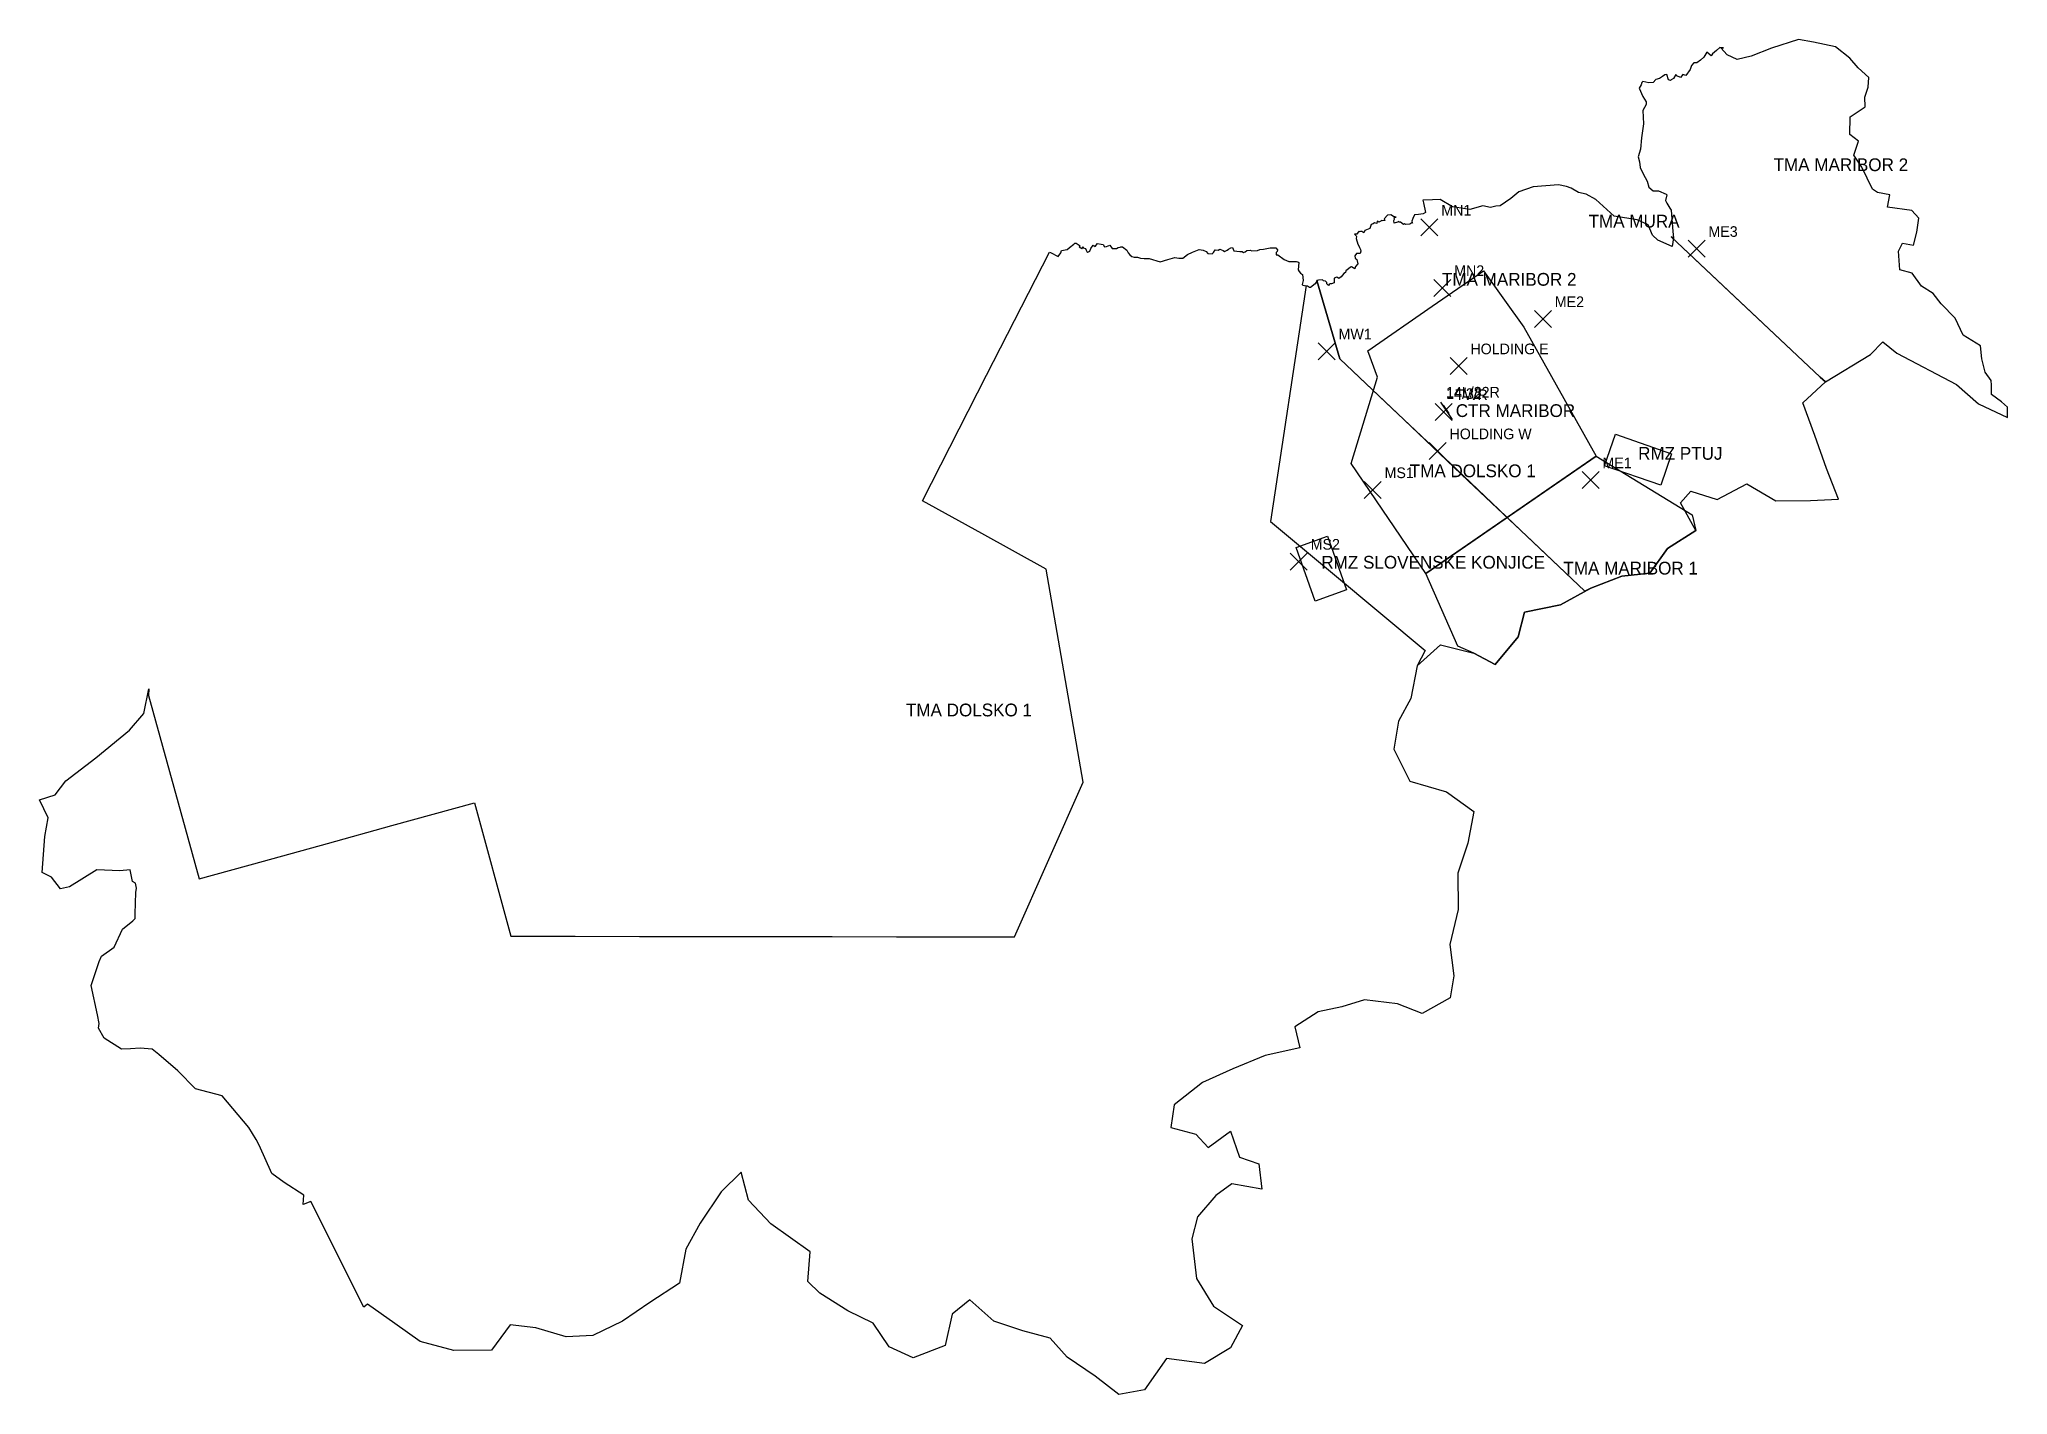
# Model space of a CAD drawing. Extents: x -167666 to 66913, y -117280 to 44262.
import ezdxf

# ---------------------------------------------------------------- set-up
doc = ezdxf.new("R2010")
doc.units = 0
for name, color, linetype in [('AIRSPACE_LABELS', 2, 'CONTINUOUS'), ('ASP_CTR_MARIBOR', 4, 'CONTINUOUS'), ('ASP_RMZ_PTUJ', 6, 'CONTINUOUS'), ('ASP_RMZ_SLOVENSKE_KONJICE', 6, 'CONTINUOUS'), ('ASP_TMA_DOLSKO_1', 6, 'CONTINUOUS'), ('ASP_TMA_DOLSKO_1_01', 6, 'CONTINUOUS'), ('ASP_TMA_MARIBOR_1', 4, 'CONTINUOUS'), ('ASP_TMA_MARIBOR_2', 4, 'CONTINUOUS'), ('ASP_TMA_MARIBOR_2_01', 4, 'CONTINUOUS'), ('ASP_TMA_MURA', 6, 'CONTINUOUS'), ('RUNWAY_LABELS', 8, 'CONTINUOUS'), ('RUNWAYS', 8, 'CONTINUOUS'), ('TOWER', 7, 'CONTINUOUS'), ('TOWER_LABELS', 7, 'CONTINUOUS'), ('VFR_LABELS', 3, 'CONTINUOUS'), ('VFR_POINTS', 3, 'CONTINUOUS')]:
    doc.layers.add(name, color=color, linetype=linetype)

msp = doc.modelspace()

# ---------------------------------------------------------------- texts
at = {"layer": 'AIRSPACE_LABELS'}
for s, p in [('TMA MARIBOR 2', (39016.904531, 28558.002069)), ('TMA MURA', (16971.992943, 21832.617953)), ('TMA MARIBOR 2', (-505.138732, 14896.739244)), ('CTR MARIBOR', (1140.046067, -750.565755)), ('RMZ PTUJ', (22875.202446, -5845.455519)), ('TMA DOLSKO 1', (-4346.916421, -7925.21248)), ('RMZ SLOVENSKE KONJICE', (-14877.907029, -18825.918831)), ('TMA MARIBOR 1', (13966.000344, -19526.678524)), ('TMA DOLSKO 1', (-64387.400628, -36432.762771))]:
    msp.add_text(s, height=1520.076737, dxfattribs=at).set_placement(p)
at = {"layer": 'RUNWAY_LABELS'}
for s, p in [('14L/32R', (-15.222054, 1573.320919)), ('14/32', (1.266463, 1403.1154))]:
    msp.add_text(s, height=1266.730614, dxfattribs=at).set_placement(p)
at = {"layer": 'TOWER_LABELS'}
msp.add_text('TWR', height=1266.730614, dxfattribs=at).set_placement((1099.305634, 1263.275549))
at = {"layer": 'VFR_LABELS'}
for s, p in [('MN1', (-580.572805, 23256.186505)), ('ME3', (31259.655043, 20723.412929)), ('MN2', (950.820931, 16059.404)), ('ME2', (12946.738789, 12352.905704)), ('MW1', (-12831.722696, 8491.970998)), ('HOLDING E', (2886.33263, 6731.38503)), ('HOLDING W', (397.817808, -3399.708163)), ('MS1', (-7344.228219, -8032.830477)), ('ME1', (18625.656718, -6859.103533)), ('MS2', (-16149.742204, -16557.775224))]:
    msp.add_text(s, height=1266.730614, dxfattribs=at).set_placement(p)

# ---------------------------------------------------------------- linework, layer by layer
at = {"layer": 'ASP_CTR_MARIBOR'}
for p, q in [((-1680.270731, 12447.654288), (4445.304215, 16679.238997)), ((4445.304215, 16679.238997), (9252.178999, 9976.655918)), ((-9337.239413, 7135.007793), (-1680.270731, 12447.654288)), ((9252.178999, 9976.655918), (17866.268766, -5405.308934)), ((-8167.424753, 4015.372351), (-9337.239413, 7135.007793)), ((-11315.289656, -6301.045843), (-8167.424753, 4015.372351)), ((-2424.698242, -19397.337204), (-11315.289656, -6301.045843)), ((17866.268766, -5405.308934), (10209.300084, -10687.06795)), ((10209.300084, -10687.06795), (2552.331402, -15968.826965)), ((2552.331402, -15968.826965), (-2424.698242, -19397.337204))]:
    msp.add_line(p, q, dxfattribs=at)
at = {"layer": 'ASP_RMZ_PTUJ'}
for p, q in [((18887.197924, -6579.03316), (20184.628728, -2779.873166)), ((20184.628728, -2779.873166), (26863.206968, -5127.321617)), ((25565.776163, -8895.594132), (18887.197924, -6579.03316)), ((26863.206968, -5127.321617), (25565.776163, -8895.594132))]:
    msp.add_line(p, q, dxfattribs=at)
at = {"layer": 'ASP_RMZ_SLOVENSKE_KONJICE'}
for p, q in [((-17887.521108, -16308.589241), (-14144.114197, -14949.540138)), ((-15611.699861, -22702.297523), (-17887.521108, -16308.589241)), ((-14144.114197, -14949.540138), (-11868.29295, -21343.24842)), ((-11868.29295, -21343.24842), (-15611.699861, -22702.297523))]:
    msp.add_line(p, q, dxfattribs=at)
at = {"layer": 'ASP_TMA_DOLSKO_1'}
for p, q in [((-54768.586927, 4231.584708), (-47260.503747, 18903.13753)), ((-47260.503747, 18903.13753), (-47154.15696, 18872.25005)), ((-47154.15696, 18872.25005), (-46239.57459, 18378.050376)), ((-46239.57459, 18378.050376), (-45941.803585, 18810.475091)), ((-45941.803585, 18810.475091), (-45835.456798, 19088.462407)), ((-45835.456798, 19088.462407), (-45154.83736, 19212.012326)), ((-45154.83736, 19212.012326), (-44920.874428, 19397.337204)), ((-44920.874428, 19397.337204), (-44899.60507, 19459.112163)), ((-44899.60507, 19459.112163), (-44389.140491, 19860.649398)), ((-44389.140491, 19860.649398), (-44261.524347, 19984.199316)), ((-44261.524347, 19984.199316), (-44091.369487, 19984.199316)), ((-44091.369487, 19984.199316), (-43623.443623, 19644.437041)), ((-43623.443623, 19644.437041), (-43729.790411, 19551.774602)), ((-43729.790411, 19551.774602), (-43559.635551, 19397.337204)), ((-43559.635551, 19397.337204), (-43432.019406, 19304.674765)), ((-43432.019406, 19304.674765), (-43261.864547, 19551.774602)), ((-43261.864547, 19551.774602), (-43283.133904, 19428.224683)), ((-43283.133904, 19428.224683), (-43006.632257, 19335.562244)), ((-43006.632257, 19335.562244), (-42900.28547, 19150.237367)), ((-42900.28547, 19150.237367), (-42815.20804, 18964.912489)), ((-42815.20804, 18964.912489), (-42708.861253, 18903.13753)), ((-42708.861253, 18903.13753), (-42453.628963, 19026.687448)), ((-42453.628963, 19026.687448), (-42368.551534, 19335.562244)), ((-42368.551534, 19335.562244), (-42092.049887, 19737.099479)), ((-42092.049887, 19737.099479), (-42006.972457, 19706.212)), ((-42006.972457, 19706.212), (-41815.54824, 19582.662081)), ((-41815.54824, 19582.662081), (-41539.046593, 19922.424357)), ((-41539.046593, 19922.424357), (-41134.928802, 19860.649398)), ((-41134.928802, 19860.649398), (-40879.696512, 19798.874439)), ((-40879.696512, 19798.874439), (-40730.81101, 19551.774602)), ((-40730.81101, 19551.774602), (-40475.578721, 19582.662081)), ((-40475.578721, 19582.662081), (-40092.730286, 19737.099479)), ((-40092.730286, 19737.099479), (-39794.959282, 19335.562244)), ((-39794.959282, 19335.562244), (-39284.494703, 19335.562244)), ((-39284.494703, 19335.562244), (-39093.070486, 19459.112163)), ((-39093.070486, 19459.112163), (-38859.107554, 19489.999642)), ((-38859.107554, 19489.999642), (-38795.299482, 19520.887122)), ((-38795.299482, 19520.887122), (-38561.33655, 19551.774602)), ((-38561.33655, 19551.774602), (-38050.871971, 19150.237367)), ((-38050.871971, 19150.237367), (-37901.986469, 18810.475091)), ((-37901.986469, 18810.475091), (-37710.562252, 18594.262733)), ((-30819.290438, 18625.150213), (-30223.748429, 18903.13753)), ((-30223.748429, 18903.13753), (-29458.051561, 19212.012326)), ((-29458.051561, 19212.012326), (-28947.586982, 19119.349887)), ((-28947.586982, 19119.349887), (-28607.277263, 18995.799968)), ((-28607.277263, 18995.799968), (-28415.853046, 18748.700131)), ((-27905.388467, 18686.925172), (-27735.233608, 18872.25005)), ((-27735.233608, 18872.25005), (-27522.540033, 19181.124846)), ((-27522.540033, 19181.124846), (-27182.230314, 19150.237367)), ((-27182.230314, 19150.237367), (-26990.806097, 19242.899805)), ((-26990.806097, 19242.899805), (-26565.418948, 19088.462407)), ((-26565.418948, 19088.462407), (-26416.533446, 18995.799968)), ((-26416.533446, 18995.799968), (-26097.493084, 19119.349887)), ((-26097.493084, 19119.349887), (-25948.607582, 19273.787285)), ((-25948.607582, 19273.787285), (-25650.836578, 19397.337204)), ((-25650.836578, 19397.337204), (-25459.412361, 19459.112163)), ((-25459.412361, 19459.112163), (-25289.257501, 19057.574928)), ((-25289.257501, 19057.574928), (-24608.638063, 18995.799968)), ((-24608.638063, 18995.799968), (-24310.867058, 18995.799968)), ((-24310.867058, 18995.799968), (-24140.712199, 18841.36257)), ((-24140.712199, 18841.36257), (-23970.557339, 18934.025009)), ((-23970.557339, 18934.025009), (-23757.863764, 19088.462407)), ((-23757.863764, 19088.462407), (-23353.745973, 19150.237367)), ((-23353.745973, 19150.237367), (-23162.321756, 19057.574928)), ((-23162.321756, 19057.574928), (-22502.971675, 19088.462407)), ((-22502.971675, 19088.462407), (-22226.470028, 19212.012326)), ((-22226.470028, 19212.012326), (-21779.813522, 19273.787285)), ((-21779.813522, 19273.787285), (-20992.847296, 19428.224683)), ((-20992.847296, 19428.224683), (-20631.268219, 19428.224683)), ((-20631.268219, 19428.224683), (-20290.9585, 19397.337204)), ((-20290.9585, 19397.337204), (-20120.80364, 19181.124846)), ((-20142.072998, 18964.912489), (-20248.419785, 18872.25005)), ((-20248.419785, 18872.25005), (-20248.419785, 18594.262733)), ((-20120.80364, 19181.124846), (-20142.072998, 18964.912489)), ((-37710.562252, 18594.262733), (-37476.59932, 18378.050376)), ((-37476.59932, 18378.050376), (-37178.828316, 18316.275417)), ((-37178.828316, 18316.275417), (-36774.710524, 18316.275417)), ((-36774.710524, 18316.275417), (-36413.131448, 18192.725498)), ((-36413.131448, 18192.725498), (-36009.013656, 18130.950539)), ((-36009.013656, 18130.950539), (-35413.471647, 18130.950539)), ((-35413.471647, 18130.950539), (-34073.502128, 17760.300784)), ((-34073.502128, 17760.300784), (-33180.189115, 18007.40062)), ((-33180.189115, 18007.40062), (-32329.414817, 18254.500457)), ((-32329.414817, 18254.500457), (-31861.488953, 18192.725498)), ((-31861.488953, 18192.725498), (-31393.563089, 18161.838019)), ((-31393.563089, 18161.838019), (-30819.290438, 18625.150213)), ((-28415.853046, 18748.700131), (-27905.388467, 18686.925172)), ((-20248.419785, 18594.262733), (-20078.264926, 18594.262733)), ((-20078.264926, 18594.262733), (-19312.568057, 18038.2881)), ((-19312.568057, 18038.2881), (-18738.295406, 17791.188263)), ((-18738.295406, 17791.188263), (-17823.713036, 17791.188263)), ((-17823.713036, 17791.188263), (-17674.827534, 17760.300784)), ((-17674.827534, 17760.300784), (-17568.480746, 17667.638345)), ((-17589.750104, 17235.21363), (-17632.288819, 16802.788915)), ((-17632.288819, 16802.788915), (-17525.942031, 16586.576558)), ((-17568.480746, 17667.638345), (-17589.750104, 17235.21363)), ((-17525.942031, 16586.576558), (-17355.787172, 16401.25168)), ((-16696.437091, 14918.652658), (-20950.308581, -13188.953799)), ((-17355.787172, 16401.25168), (-17143.093597, 16215.926802)), ((-17036.74681, 15505.514771), (-17164.362955, 15042.202577)), ((-17164.362955, 15042.202577), (-17079.285525, 14980.427617)), ((-17143.093597, 16215.926802), (-17036.74681, 15505.514771)), ((-17079.285525, 14980.427617), (-17036.74681, 14949.540138)), ((-17036.74681, 14949.540138), (-16717.706448, 14887.765179)), ((-16717.706448, 14887.765179), (-16696.437091, 14918.652658)), ((-62425.55561, -10748.842909), (-54768.586927, 4231.584708)), ((-55342.859579, -14640.665342), (-62425.55561, -10748.842909)), ((-20950.308581, -13188.953799), (-13293.339899, -19582.662081)), ((-47685.890896, -18872.25005), (-55342.859579, -14640.665342)), ((-43283.133904, -44292.64578), (-47685.890896, -18872.25005)), ((-13293.339899, -19582.662081), (-2509.775671, -28570.918652)), ((-3466.896757, -30424.167429), (-4211.324267, -34315.989862)), ((-2509.775671, -28570.918652), (-3466.896757, -30424.167429)), ((-155202.492809, -36076.5762), (-154606.9508, -33142.265636)), ((-154606.9508, -33142.265636), (-154670.758872, -33945.340106)), ((-154670.758872, -33945.340106), (-148630.261356, -55813.67568)), ((-4211.324267, -34315.989862), (-5700.179289, -37003.200589)), ((-156925.310762, -38084.262376), (-155202.492809, -36076.5762)), ((-5700.179289, -37003.200589), (-6253.182583, -40339.048388)), ((-160923.949963, -41389.222695), (-156925.310762, -38084.262376)), ((-164518.471372, -44107.320902), (-160923.949963, -41389.222695)), ((-6253.182583, -40339.048388), (-4317.671055, -44169.095862)), ((-165794.632819, -45806.132282), (-164518.471372, -44107.320902)), ((-51429.297808, -62701.583636), (-43283.133904, -44292.64578)), ((-4317.671055, -44169.095862), (42.547223, -45435.482526)), ((-167666.336275, -46392.994394), (-165794.632819, -45806.132282)), ((-166602.868402, -48524.230488), (-167666.336275, -46392.994394)), ((-125659.35531, -49450.854877), (-115811.64281, -46732.75667)), ((-115811.64281, -46732.75667), (-111472.69389, -62639.808676)), ((42.547223, -45435.482526), (3275.489555, -47782.930978)), ((-167028.255551, -50748.129021), (-166602.868402, -48524.230488)), ((3275.489555, -47782.930978), (2573.600759, -51551.203492)), ((-167326.026555, -55041.488689), (-167028.255551, -50748.129021)), ((-140973.292674, -53682.439586), (-133316.323992, -51582.090971)), ((-133316.323992, -51582.090971), (-125659.35531, -49450.854877)), ((2573.600759, -51551.203492), (1382.516742, -55134.151128)), ((-148630.261356, -55813.67568), (-140973.292674, -53682.439586)), ((-166220.019968, -55597.463322), (-167326.026555, -55041.488689)), ((-165156.552096, -56987.399905), (-166220.019968, -55597.463322)), ((-160817.603176, -54732.613893), (-164093.084223, -56771.187548)), ((-158095.125422, -54825.276332), (-160817.603176, -54732.613893)), ((-156861.50269, -54732.613893), (-158095.125422, -54825.276332)), ((-156585.001043, -56122.550476), (-156861.50269, -54732.613893)), ((-156223.421966, -56307.875354), (-156585.001043, -56122.550476)), ((1382.516742, -55134.151128), (1425.055457, -59458.398275)), ((-164093.084223, -56771.187548), (-165156.552096, -56987.399905)), ((-156244.691324, -59952.597949), (-156180.883251, -57419.82462)), ((-156074.536464, -56894.737466), (-156223.421966, -56307.875354)), ((-156180.883251, -57419.82462), (-156074.536464, -56894.737466)), ((-157754.815703, -61805.846727), (-156542.462328, -60786.559899)), ((-156542.462328, -60786.559899), (-156265.960681, -60539.460062)), ((-156265.960681, -60539.460062), (-156244.691324, -59952.597949)), ((1425.055457, -59458.398275), (425.395657, -63628.208024)), ((-158754.475503, -63937.082821), (-157754.815703, -61805.846727)), ((-111472.69389, -62639.808676), (-103815.725208, -62639.808676)), ((-103815.725208, -62639.808676), (-96158.756526, -62670.696156)), ((-96158.756526, -62670.696156), (-88501.787844, -62670.696156)), ((-88501.787844, -62670.696156), (-80844.819162, -62670.696156)), ((-80844.819162, -62670.696156), (-73187.850479, -62670.696156)), ((-73187.850479, -62670.696156), (-65530.881797, -62701.583636)), ((-65530.881797, -62701.583636), (-57873.913115, -62701.583636)), ((-57873.913115, -62701.583636), (-51429.297808, -62701.583636)), ((-161476.953257, -68508.429805), (-160541.101529, -65666.78168)), ((-160541.101529, -65666.78168), (-160243.330524, -65018.144607)), ((-160243.330524, -65018.144607), (-158754.475503, -63937.082821)), ((425.395657, -63628.208024), (914.590878, -67365.593059)), ((914.590878, -67365.593059), (467.934372, -69991.028827)), ((-160753.795103, -71998.715002), (-161476.953257, -68508.429805)), ((-9720.087847, -70207.241184), (-12442.565601, -71041.203134)), ((-5785.256719, -70701.440858), (-9720.087847, -70207.241184)), ((467.934372, -69991.028827), (-2871.354748, -71844.277604)), ((-160519.832171, -73048.88931), (-160753.795103, -71998.715002)), ((-15250.120784, -71658.952726), (-18036.40661, -73419.539065)), ((-12442.565601, -71041.203134), (-15250.120784, -71658.952726)), ((-2871.354748, -71844.277604), (-5785.256719, -70701.440858)), ((-160626.178959, -73604.863943), (-160519.832171, -73048.88931)), ((-159924.290163, -74778.588168), (-160626.178959, -73604.863943)), ((-157861.16249, -76106.749792), (-159924.290163, -74778.588168)), ((-18036.40661, -73419.539065), (-17462.133959, -75952.312394)), ((-156797.694617, -76044.974833), (-157861.16249, -76106.749792)), ((-155649.149315, -75983.199874), (-156797.694617, -76044.974833)), ((-154202.833009, -76106.749792), (-155649.149315, -75983.199874)), ((-153415.866783, -76724.499385), (-154202.833009, -76106.749792)), ((-151182.584251, -78701.298081), (-153415.866783, -76724.499385)), ((-21567.119947, -76848.049303), (-25438.143003, -78454.198244)), ((-17462.133959, -75952.312394), (-21567.119947, -76848.049303)), ((-149055.648505, -80832.534175), (-151182.584251, -78701.298081)), ((-25438.143003, -78454.198244), (-29032.664412, -80091.234664)), ((-145865.244888, -81666.496125), (-149055.648505, -80832.534175)), ((-142696.110628, -85434.768639), (-145865.244888, -81666.496125)), ((-29032.664412, -80091.234664), (-32414.492247, -82747.557911)), ((-32414.492247, -82747.557911), (-32818.610038, -85434.768639)), ((-141845.33633, -86855.592701), (-142696.110628, -85434.768639)), ((-32818.610038, -85434.768639), (-29819.630638, -86237.843109)), ((-29819.630638, -86237.843109), (-28373.314331, -87813.10457)), ((-28373.314331, -87813.10457), (-25693.375292, -85867.193353)), ((-25693.375292, -85867.193353), (-24651.176777, -88955.941316)), ((-141483.757253, -87535.117253), (-141845.33633, -86855.592701)), ((-139973.632874, -90932.740012), (-141483.757253, -87535.117253)), ((-24651.176777, -88955.941316), (-22332.816815, -89759.015786)), ((-138484.777853, -92013.801798), (-139973.632874, -90932.740012)), ((-84035.222779, -90747.415134), (-86417.390814, -93125.751065)), ((-83141.909766, -94114.150413), (-84035.222779, -90747.415134)), ((-22332.816815, -89759.015786), (-21971.237739, -92785.988789)), ((-136166.41789, -93496.40082), (-138484.777853, -92013.801798)), ((-136208.956605, -94608.350087), (-136166.41789, -93496.40082)), ((-86417.390814, -93125.751065), (-88927.174993, -96832.24862)), ((-27458.731961, -93527.2883), (-29628.206421, -96090.949109)), ((-25544.48979, -92137.351717), (-27458.731961, -93527.2883)), ((-21971.237739, -92785.988789), (-25544.48979, -92137.351717)), ((-135315.643592, -94268.587811), (-136208.956605, -94608.350087)), ((-128998.64443, -106839.792018), (-135315.643592, -94268.587811)), ((-80483.240085, -96924.911059), (-83141.909766, -94114.150413)), ((-29628.206421, -96090.949109), (-30330.095217, -98716.384877)), ((-88927.174993, -96832.24862), (-90607.454231, -99920.996582)), ((-75782.712088, -100260.758858), (-80483.240085, -96924.911059)), ((-90607.454231, -99920.996582), (-91373.1511, -103998.143892)), ((-76080.483093, -103781.931535), (-75782.712088, -100260.758858)), ((-30330.095217, -98716.384877), (-29755.822566, -103442.169259)), ((-91373.1511, -103998.143892), (-94925.133794, -106314.704864)), ((-74634.166786, -105171.868118), (-76080.483093, -103781.931535)), ((-71294.877666, -107303.104212), (-74634.166786, -105171.868118)), ((-29755.822566, -103442.169259), (-27713.96425, -106747.129579)), ((-128551.987923, -106500.029742), (-128998.64443, -106839.792018)), ((-125319.045591, -108816.590714), (-128551.987923, -106500.029742)), ((-94925.133794, -106314.704864), (-98179.345484, -108538.603397)), ((-68295.898266, -108754.815754), (-71294.877666, -107303.104212)), ((-58894.842273, -107673.753967), (-59724.347213, -111442.026482)), ((-56767.906528, -105974.942588), (-58894.842273, -107673.753967)), ((-53917.812629, -108538.603397), (-56767.906528, -105974.942588)), ((-27713.96425, -106747.129579), (-24268.328343, -109032.803071)), ((-122277.527475, -110947.826808), (-125319.045591, -108816.590714)), ((-111557.77132, -108940.140632), (-113791.053853, -111967.113635)), ((-108516.253205, -109310.790388), (-111557.77132, -108940.140632)), ((-104879.193081, -110391.852174), (-108516.253205, -109310.790388)), ((-101688.789463, -110237.414776), (-104879.193081, -110391.852174)), ((-98179.345484, -108538.603397), (-101688.789463, -110237.414776)), ((-66381.656095, -111596.46388), (-68295.898266, -108754.815754)), ((-50472.176722, -109681.440143), (-53917.812629, -108538.603397)), ((-47217.965032, -110546.289572), (-50472.176722, -109681.440143)), ((-24268.328343, -109032.803071), (-25714.64465, -111689.126319)), ((-118257.618917, -112028.888594), (-122277.527475, -110947.826808)), ((-113791.053853, -111967.113635), (-118257.618917, -112028.888594)), ((-63531.562197, -112893.738024), (-66381.656095, -111596.46388)), ((-59724.347213, -111442.026482), (-63531.562197, -112893.738024)), ((-45176.106717, -112831.963065), (-47217.965032, -110546.289572)), ((-25714.64465, -111689.126319), (-28819.970838, -113573.262576)), ((-41836.817597, -115086.749077), (-45176.106717, -112831.963065)), ((-33329.074617, -112986.400463), (-35966.474941, -116692.898018)), ((-28819.970838, -113573.262576), (-33329.074617, -112986.400463)), ((-39029.262414, -117279.76013), (-41836.817597, -115086.749077)), ((-35966.474941, -116692.898018), (-39029.262414, -117279.76013))]:
    msp.add_line(p, q, dxfattribs=at)
at = {"layer": 'ASP_TMA_DOLSKO_1_01'}
for p, q in [((-16696.437091, 14918.652658), (-20950.308581, -13188.953799)), ((-16717.706448, 14887.765179), (-16696.437091, 14918.652658)), ((-16526.282231, 14825.990219), (-16717.706448, 14887.765179)), ((-16292.319299, 14671.552821), (-16526.282231, 14825.990219)), ((-16185.972512, 14671.552821), (-16292.319299, 14671.552821)), ((-15611.699861, 15134.865016), (-16185.972512, 14671.552821)), ((-15377.736929, 15505.514771), (-15611.699861, 15134.865016)), ((-12676.528533, 6177.495925), (-15399.006286, 15505.514771)), ((-15399.006286, 15505.514771), (-15377.736929, 15505.514771)), ((-6444.6068, 277.987317), (-12676.528533, 6177.495925)), ((1212.361882, -6980.570395), (-6444.6068, 277.987317)), ((8869.330565, -14239.128106), (1212.361882, -6980.570395)), ((-20950.308581, -13188.953799), (-13293.339899, -19582.662081)), ((16526.299247, -21497.685818), (8869.330565, -14239.128106)), ((-13293.339899, -19582.662081), (-2509.775671, -28570.918652)), ((9315.987071, -23999.571667), (13612.397276, -23134.722238)), ((13612.397276, -23134.722238), (17249.4574, -21157.923542)), ((17249.4574, -21157.923542), (16526.299247, -21497.685818)), ((8571.55956, -26933.882232), (9315.987071, -23999.571667)), ((-3466.896757, -30424.167429), (-659.341573, -27922.28158)), ((-659.341573, -27922.28158), (3275.489555, -28910.680928)), ((5849.081807, -30238.842551), (8571.55956, -26933.882232)), ((-2509.775671, -28570.918652), (-3466.896757, -30424.167429)), ((3275.489555, -28910.680928), (5849.081807, -30238.842551))]:
    msp.add_line(p, q, dxfattribs=at)
at = {"layer": 'ASP_TMA_MARIBOR_1'}
for p, q in [((12889.239123, -8833.819172), (17866.268766, -5405.308934)), ((17866.268766, -5405.308934), (29309.183075, -12416.766809)), ((5232.270441, -14115.578188), (12889.239123, -8833.819172)), ((29309.183075, -12416.766809), (29734.570224, -14270.015586)), ((-2424.698242, -19397.337204), (5232.270441, -14115.578188)), ((29734.570224, -14270.015586), (26374.011746, -16432.13916)), ((26374.011746, -16432.13916), (24268.345359, -19366.449724)), ((1382.516742, -28076.718978), (-2424.698242, -19397.337204)), ((20950.325597, -19737.099479), (17249.4574, -21157.923542)), ((24268.345359, -19366.449724), (20950.325597, -19737.099479)), ((13612.397276, -23134.722238), (9315.987071, -23999.571667)), ((17249.4574, -21157.923542), (13612.397276, -23134.722238)), ((9315.987071, -23999.571667), (8571.55956, -26933.882232)), ((3275.489555, -28910.680928), (1382.516742, -28076.718978)), ((8571.55956, -26933.882232), (5849.081807, -30238.842551)), ((5849.081807, -30238.842551), (3275.489555, -28910.680928))]:
    msp.add_line(p, q, dxfattribs=at)
at = {"layer": 'ASP_TMA_MARIBOR_2'}
for p, q in [((8656.63699, 26069.032802), (7720.785262, 25296.845812)), ((10358.185586, 26686.782395), (8656.63699, 26069.032802)), ((13378.434344, 26902.994752), (10358.185586, 26686.782395)), ((14356.824787, 26717.669874), (13378.434344, 26902.994752)), ((14888.558723, 26532.344997), (14356.824787, 26717.669874)), ((15781.871736, 26007.257843), (14888.558723, 26532.344997)), ((16696.454106, 25791.045486), (15781.871736, 26007.257843)), ((-2743.738603, 23474.484514), (-3296.741897, 23381.822075)), ((-1616.462658, 25142.408414), (-2786.277318, 25080.633454)), ((-2786.277318, 25080.633454), (-2701.199888, 24771.758658)), ((-2467.236957, 23628.921912), (-2743.738603, 23474.484514)), ((-2701.199888, 24771.758658), (-2467.236957, 23628.921912)), ((-701.880288, 25173.295893), (-1616.462658, 25142.408414)), ((765.705376, 24308.446464), (-701.880288, 25173.295893)), ((2828.833049, 23968.684188), (765.705376, 24308.446464)), ((4360.226785, 24431.996382), (2828.833049, 23968.684188)), ((5274.809155, 24215.784025), (4360.226785, 24431.996382)), ((5912.889879, 24370.221423), (5274.809155, 24215.784025)), ((6444.623815, 24401.108903), (5912.889879, 24370.221423)), ((7720.785262, 25296.845812), (6444.623815, 24401.108903)), ((17844.999409, 25173.295893), (16696.454106, 25791.045486)), ((20035.743226, 23196.497197), (17844.999409, 25173.295893)), ((-10507.054073, 21281.473461), (-10655.939575, 21034.373624)), ((-10358.168571, 21405.023379), (-10507.054073, 21281.473461)), ((-10294.360498, 21312.36094), (-10358.168571, 21405.023379)), ((-10145.474996, 21343.24842), (-10294.360498, 21312.36094)), ((-10060.397566, 21374.135899), (-10188.013711, 21405.023379)), ((-10188.013711, 21405.023379), (-10145.474996, 21343.24842)), ((-9826.434634, 21219.698501), (-10060.397566, 21374.135899)), ((-9677.549132, 21497.685818), (-9826.434634, 21219.698501)), ((-9103.276481, 21713.898175), (-9677.549132, 21497.685818)), ((-8933.121621, 22208.097849), (-9103.276481, 21713.898175)), ((-8720.428047, 22269.872809), (-8933.121621, 22208.097849)), ((-8550.273187, 22393.422727), (-8720.428047, 22269.872809)), ((-8273.771541, 22331.647768), (-8550.273187, 22393.422727)), ((-8209.963468, 22609.635084), (-8273.771541, 22331.647768)), ((-8018.539251, 22486.085166), (-8209.963468, 22609.635084)), ((-7805.845677, 22578.747605), (-8018.539251, 22486.085166)), ((-7699.498889, 22671.410044), (-7805.845677, 22578.747605)), ((-7550.613387, 22640.522564), (-7699.498889, 22671.410044)), ((-7316.650455, 22671.410044), (-7550.613387, 22640.522564)), ((-6976.340736, 23320.047116), (-7380.458528, 22887.622401)), ((-7380.458528, 22887.622401), (-7316.650455, 22671.410044)), ((-6593.492302, 23350.934595), (-6976.340736, 23320.047116)), ((-6295.721298, 23134.722238), (-6593.492302, 23350.934595)), ((-5955.411578, 23072.947279), (-6295.721298, 23134.722238)), ((-6231.913225, 22671.410044), (-6168.105153, 22825.847442)), ((-6189.37451, 22362.535247), (-6231.913225, 22671.410044)), ((-6189.37451, 23011.172319), (-5955.411578, 23072.947279)), ((-6168.105153, 22825.847442), (-6189.37451, 23011.172319)), ((-5785.256719, 22455.197686), (-6189.37451, 22362.535247)), ((-5721.448646, 22455.197686), (-5785.256719, 22455.197686)), ((-5551.293787, 22455.197686), (-5721.448646, 22547.860125)), ((-5721.448646, 22547.860125), (-5721.448646, 22455.197686)), ((-5444.947, 22486.085166), (-5551.293787, 22455.197686)), ((-5083.367923, 22208.097849), (-5444.947, 22486.085166)), ((-4977.021136, 22269.872809), (-5083.367923, 22208.097849)), ((-4849.404991, 22177.21037), (-4977.021136, 22269.872809)), ((-4317.671055, 22238.985329), (-4849.404991, 22177.21037)), ((-4104.97748, 22393.422727), (-4317.671055, 22238.985329)), ((-3998.630693, 22362.535247), (-4104.97748, 22393.422727)), ((-3977.361336, 22918.509881), (-4083.708123, 22578.747605)), ((-4083.708123, 22578.747605), (-4062.438765, 22424.310207)), ((-4062.438765, 22424.310207), (-3998.630693, 22362.535247)), ((-3785.937118, 23350.934595), (-3977.361336, 22918.509881)), ((-3296.741897, 23381.822075), (-3785.937118, 23350.934595)), ((22779.490337, 22733.185003), (20035.743226, 23196.497197)), ((24076.921142, 22146.32289), (22779.490337, 22733.185003)), ((24587.385721, 20910.823705), (24076.921142, 22146.32289)), ((-10655.939575, 21034.373624), (-10911.171864, 21034.373624)), ((-10911.171864, 21034.373624), (-10741.017005, 20849.048746)), ((-10741.017005, 20849.048746), (-10677.208932, 20756.386307)), ((-10677.208932, 20756.386307), (-10741.017005, 20540.17395)), ((-10741.017005, 20540.17395), (-10549.592788, 19860.649398)), ((-10549.592788, 19860.649398), (-10379.437928, 19582.662081)), ((-10379.437928, 19582.662081), (-10315.629856, 19459.112163)), ((-10315.629856, 19459.112163), (-10209.283069, 19212.012326)), ((-10166.744354, 19026.687448), (-10251.821783, 18748.700131)), ((-10209.283069, 19212.012326), (-10166.744354, 19026.687448)), ((25225.466444, 20323.961592), (24587.385721, 20910.823705)), ((26948.284398, 19582.662081), (25225.466444, 20323.961592)), ((26799.398895, 20725.498827), (27075.900542, 20601.948909)), ((44580.581724, 3984.484871), (26799.398895, 20725.498827)), ((27075.900542, 20601.948909), (26948.284398, 19582.662081)), ((-12017.178452, 16463.026639), (-12208.602669, 16339.476721)), ((-11953.370379, 16679.238997), (-12017.178452, 16463.026639)), ((-11804.484877, 16802.788915), (-11953.370379, 16679.238997)), ((-11655.599375, 16926.338834), (-11804.484877, 16802.788915)), ((-11421.636443, 17111.663711), (-11655.599375, 16926.338834)), ((-11294.020298, 17142.551191), (-11421.636443, 17111.663711)), ((-11102.596081, 17019.001273), (-11294.020298, 17142.551191)), ((-10889.902507, 16895.451354), (-11102.596081, 17019.001273)), ((-10677.208932, 18748.700131), (-10889.902507, 18439.825335)), ((-10889.902507, 18439.825335), (-10847.363792, 18161.838019)), ((-10804.825077, 17173.438671), (-10889.902507, 16895.451354)), ((-10847.363792, 18161.838019), (-10634.670218, 18007.40062)), ((-10528.32343, 17513.200947), (-10804.825077, 17173.438671)), ((-10251.821783, 18748.700131), (-10677.208932, 18748.700131)), ((-10634.670218, 18007.40062), (-10528.32343, 17513.200947)), ((-16696.437091, 14918.652658), (-20950.308581, -13188.953799)), ((-16717.706448, 14887.765179), (-16696.437091, 14918.652658)), ((-16526.282231, 14825.990219), (-16717.706448, 14887.765179)), ((-16292.319299, 14671.552821), (-16526.282231, 14825.990219)), ((-16185.972512, 14671.552821), (-16292.319299, 14671.552821)), ((-15611.699861, 15134.865016), (-16185.972512, 14671.552821)), ((-15377.736929, 15505.514771), (-15611.699861, 15134.865016)), ((-15207.582069, 15567.28973), (-15377.736929, 15505.514771)), ((-14760.925563, 15598.17721), (-15207.582069, 15567.28973)), ((-14612.040061, 15474.627291), (-14760.925563, 15598.17721)), ((-14378.077129, 15443.739812), (-14612.040061, 15474.627291)), ((-14207.922269, 15289.302414), (-14378.077129, 15443.739812)), ((-14229.191627, 15165.752495), (-14207.922269, 15289.302414)), ((-14229.191627, 15134.865016), (-14229.191627, 15165.752495)), ((-14037.76741, 14918.652658), (-14229.191627, 15134.865016)), ((-13952.68998, 15042.202577), (-14037.76741, 14918.652658)), ((-13846.343193, 15134.865016), (-13952.68998, 15042.202577)), ((-13654.918975, 15134.865016), (-13846.343193, 15134.865016)), ((-13335.878614, 15227.527454), (-13654.918975, 15134.865016)), ((-13016.838252, 15907.052006), (-13357.147971, 15783.502088)), ((-13357.147971, 15783.502088), (-13357.147971, 15443.739812)), ((-13357.147971, 15443.739812), (-13335.878614, 15227.527454)), ((-12804.144677, 15752.614608), (-13016.838252, 15907.052006)), ((-12506.373673, 15937.939486), (-12804.144677, 15752.614608)), ((-12208.602669, 16339.476721), (-12506.373673, 15937.939486)), ((42517.454051, 957.511868), (45197.39309, 3428.510238)), ((45197.39309, 3428.510238), (44580.581724, 3984.484871)), ((43942.501001, -2965.198044), (42517.454051, 957.511868)), ((45325.009235, -6887.907956), (43942.501001, -2965.198044)), ((12889.239123, -8833.819172), (17866.268766, -5405.308934)), ((17866.268766, -5405.308934), (29309.183075, -12416.766809)), ((46771.325541, -10563.518031), (45325.009235, -6887.907956)), ((5232.270441, -14115.578188), (12889.239123, -8833.819172)), ((32308.162475, -10594.405511), (35817.606454, -8710.269254)), ((35817.606454, -8710.269254), (39305.781076, -10748.842909)), ((27926.67484, -10995.942746), (29160.297572, -9606.006163)), ((29734.570224, -14270.015586), (27926.67484, -10995.942746)), ((29160.297572, -9606.006163), (32308.162475, -10594.405511)), ((39305.781076, -10748.842909), (43432.036422, -10687.06795)), ((43432.036422, -10687.06795), (46771.325541, -10563.518031)), ((-20950.308581, -13188.953799), (-13293.339899, -19582.662081)), ((29309.183075, -12416.766809), (29734.570224, -14270.015586)), ((-2424.698242, -19397.337204), (5232.270441, -14115.578188)), ((-13293.339899, -19582.662081), (-2509.775671, -28570.918652)), ((1382.516742, -28076.718978), (-2424.698242, -19397.337204)), ((-3466.896757, -30424.167429), (-659.341573, -27922.28158)), ((-659.341573, -27922.28158), (3275.489555, -28910.680928)), ((3275.489555, -28910.680928), (1382.516742, -28076.718978)), ((-2509.775671, -28570.918652), (-3466.896757, -30424.167429))]:
    msp.add_line(p, q, dxfattribs=at)
at = {"layer": 'ASP_TMA_MARIBOR_2_01'}
for p, q in [((31053.270385, 42748.271799), (30712.960666, 42130.522206)), ((31563.734964, 42284.959605), (31053.270385, 42748.271799)), ((31755.159181, 42532.059442), (31563.734964, 42284.959605)), ((32223.085045, 42933.596677), (31755.159181, 42532.059442)), ((32605.933479, 43273.358953), (32223.085045, 42933.596677)), ((33052.589986, 43242.471473), (32605.933479, 43273.358953)), ((33477.977135, 42408.509523), (32733.549624, 43242.471473)), ((32733.549624, 43242.471473), (33052.589986, 43242.471473)), ((34669.061152, 41852.53489), (33477.977135, 42408.509523)), ((36349.340391, 42254.072125), (34669.061152, 41852.53489)), ((38752.777783, 43211.583993), (36349.340391, 42254.072125)), ((41985.720115, 44261.7583), (38752.777783, 43211.583993)), ((43793.615498, 43921.996025), (41985.720115, 44261.7583)), ((46388.477107, 43366.021391), (43793.615498, 43921.996025)), ((48111.295061, 42037.859768), (46388.477107, 43366.021391)), ((26076.240742, 40030.173592), (25799.739095, 39844.848714)), ((26288.934317, 40061.061072), (26076.240742, 40030.173592)), ((26501.627891, 39443.311479), (26288.934317, 40061.061072)), ((27352.402189, 40091.948551), (27075.900542, 39597.748877)), ((27480.018334, 39906.623674), (27352.402189, 40091.948551)), ((27926.67484, 39721.298796), (27480.018334, 39906.623674)), ((28203.176487, 40061.061072), (27926.67484, 39721.298796)), ((28564.755564, 39937.511153), (28203.176487, 40061.061072)), ((29075.220143, 40678.810664), (28564.755564, 39937.511153)), ((29224.105645, 41142.122858), (29075.220143, 40678.810664)), ((29500.607292, 41481.885134), (29224.105645, 41142.122858)), ((29862.186368, 41481.885134), (29500.607292, 41481.885134)), ((30308.842875, 41790.759931), (29862.186368, 41481.885134)), ((30712.960666, 42130.522206), (30308.842875, 41790.759931)), ((49089.685504, 40864.135542), (48111.295061, 42037.859768)), ((50365.846951, 39721.298796), (49089.685504, 40864.135542)), ((23226.146844, 38856.449366), (22992.183912, 38454.912131)), ((22992.183912, 38454.912131), (23417.571061, 37466.512783)), ((23332.493631, 39134.436683), (23226.146844, 38856.449366)), ((23438.840418, 39257.986601), (23332.493631, 39134.436683)), ((24140.729214, 39072.661724), (23438.840418, 39257.986601)), ((24672.46315, 39103.549203), (24140.729214, 39072.661724)), ((24970.234155, 39474.198959), (24672.46315, 39103.549203)), ((25416.890661, 39597.748877), (24970.234155, 39474.198959)), ((25799.739095, 39844.848714), (25416.890661, 39597.748877)), ((26735.590823, 39350.64904), (26501.627891, 39443.311479)), ((26820.668253, 39443.311479), (26735.590823, 39350.64904)), ((27075.900542, 39597.748877), (26820.668253, 39443.311479)), ((49897.921087, 37373.850344), (50302.038878, 38578.46205)), ((50302.038878, 38578.46205), (50365.846951, 39721.298796)), ((23417.571061, 37466.512783), (23842.95821, 36817.875711)), ((23842.95821, 36478.113435), (23438.840418, 35798.588884)), ((23438.840418, 35798.588884), (23502.648491, 34192.439943)), ((23842.95821, 36817.875711), (23842.95821, 36478.113435)), ((48153.833776, 35026.401893), (49919.190444, 36231.013598)), ((49919.190444, 36231.013598), (49897.921087, 37373.850344)), ((23502.648491, 34192.439943), (23289.954916, 32524.516044)), ((48090.025703, 32926.053279), (48153.833776, 35026.401893)), ((49153.493576, 32122.978808), (48090.025703, 32926.053279)), ((23141.069414, 31165.46694), (22864.567767, 30269.730031)), ((23289.954916, 32524.516044), (23141.069414, 31165.46694)), ((48600.490282, 30455.054909), (49153.493576, 32122.978808)), ((22864.567767, 30269.730031), (23034.722627, 29682.867918)), ((23034.722627, 29682.867918), (23119.800056, 29003.343366)), ((23119.800056, 29003.343366), (23417.571061, 28323.818815)), ((23417.571061, 28323.818815), (23715.342065, 27798.731661)), ((49536.34201, 29034.230846), (48600.490282, 30455.054909)), ((50791.2341, 26408.795078), (49536.34201, 29034.230846)), ((23715.342065, 27798.731661), (23970.574354, 27366.306946)), ((23970.574354, 27366.306946), (24161.998572, 26625.007435)), ((24161.998572, 26625.007435), (24651.193793, 26223.4702)), ((24651.193793, 26223.4702), (25289.274516, 26223.4702)), ((25289.274516, 26223.4702), (26203.856887, 25821.932965)), ((26203.856887, 25821.932965), (26310.203674, 25729.270526)), ((51408.045466, 26007.257843), (50791.2341, 26408.795078)), ((52875.63113, 25729.270526), (51408.045466, 26007.257843)), ((26310.203674, 25729.270526), (26118.779457, 25049.745975)), ((26118.779457, 25049.745975), (26310.203674, 24740.871178)), ((26310.203674, 24740.871178), (26671.782751, 24123.121586)), ((26671.782751, 24123.121586), (26820.668253, 23906.909229)), ((26820.668253, 23906.909229), (27012.09247, 21343.24842)), ((52577.860125, 24246.671504), (52875.63113, 25729.270526)), ((55513.031454, 23845.134269), (52577.860125, 24246.671504)), ((56321.267037, 22949.39736), (55513.031454, 23845.134269)), ((27012.09247, 21343.24842), (27075.900542, 20601.948909)), ((55683.186313, 19737.099479), (56087.304105, 21281.473461)), ((56087.304105, 21281.473461), (56321.267037, 22949.39736)), ((26799.398895, 20725.498827), (34456.367578, 13528.716075)), ((27075.900542, 20601.948909), (26799.398895, 20725.498827)), ((53896.560287, 19026.687448), (54385.755509, 19984.199316)), ((54066.715147, 16771.901436), (53896.560287, 19026.687448)), ((54385.755509, 19984.199316), (55683.186313, 19737.099479)), ((55534.300811, 16401.25168), (54066.715147, 16771.901436)), ((56640.307398, 14825.990219), (55534.300811, 16401.25168)), ((58022.815633, 13961.14079), (56640.307398, 14825.990219)), ((34456.367578, 13528.716075), (44580.581724, 3984.484871)), ((58979.936718, 12756.529085), (58022.815633, 13961.14079)), ((60660.215957, 11026.830226), (58979.936718, 12756.529085)), ((61617.337042, 8988.25657), (60660.215957, 11026.830226)), ((50557.271168, 6702.583078), (52024.856832, 8216.06958)), ((52024.856832, 8216.06958), (53726.405428, 6857.020476)), ((63680.464715, 7721.869906), (61617.337042, 8988.25657)), ((63829.350217, 6177.495925), (63680.464715, 7721.869906)), ((45197.39309, 3428.510238), (50557.271168, 6702.583078)), ((53726.405428, 6857.020476), (60830.370816, 3119.635442)), ((64254.737366, 4602.234464), (63829.350217, 6177.495925)), ((44580.581724, 3984.484871), (45197.39309, 3428.510238)), ((60830.370816, 3119.635442), (63425.232425, 833.96195)), ((64935.356804, 3582.947636), (64254.737366, 4602.234464)), ((64977.895519, 3026.973003), (64935.356804, 3582.947636)), ((64977.895519, 1945.911216), (64977.895519, 3026.973003)), ((63425.232425, 833.96195), (66913.407047, -803.07447)), ((66190.248894, 1050.174307), (64977.895519, 1945.911216)), ((66892.13769, 401.537235), (66190.248894, 1050.174307)), ((66913.407047, -803.07447), (66892.13769, 401.537235))]:
    msp.add_line(p, q, dxfattribs=at)
at = {"layer": 'ASP_TMA_MURA'}
for p, q in [((31053.270385, 42748.271799), (30712.960666, 42130.522206)), ((31563.734964, 42284.959605), (31053.270385, 42748.271799)), ((31755.159181, 42532.059442), (31563.734964, 42284.959605)), ((32223.085045, 42933.596677), (31755.159181, 42532.059442)), ((32605.933479, 43273.358953), (32223.085045, 42933.596677)), ((33052.589986, 43242.471473), (32605.933479, 43273.358953)), ((33477.977135, 42408.509523), (32733.549624, 43242.471473)), ((32733.549624, 43242.471473), (33052.589986, 43242.471473)), ((34669.061152, 41852.53489), (33477.977135, 42408.509523)), ((36349.340391, 42254.072125), (34669.061152, 41852.53489)), ((38752.777783, 43211.583993), (36349.340391, 42254.072125)), ((41985.720115, 44261.7583), (38752.777783, 43211.583993)), ((43793.615498, 43921.996025), (41985.720115, 44261.7583)), ((46388.477107, 43366.021391), (43793.615498, 43921.996025)), ((48111.295061, 42037.859768), (46388.477107, 43366.021391)), ((26076.240742, 40030.173592), (25799.739095, 39844.848714)), ((26288.934317, 40061.061072), (26076.240742, 40030.173592)), ((26501.627891, 39443.311479), (26288.934317, 40061.061072)), ((27352.402189, 40091.948551), (27075.900542, 39597.748877)), ((27480.018334, 39906.623674), (27352.402189, 40091.948551)), ((27926.67484, 39721.298796), (27480.018334, 39906.623674)), ((28203.176487, 40061.061072), (27926.67484, 39721.298796)), ((28564.755564, 39937.511153), (28203.176487, 40061.061072)), ((29075.220143, 40678.810664), (28564.755564, 39937.511153)), ((29224.105645, 41142.122858), (29075.220143, 40678.810664)), ((29500.607292, 41481.885134), (29224.105645, 41142.122858)), ((29862.186368, 41481.885134), (29500.607292, 41481.885134)), ((30308.842875, 41790.759931), (29862.186368, 41481.885134)), ((30712.960666, 42130.522206), (30308.842875, 41790.759931)), ((49089.685504, 40864.135542), (48111.295061, 42037.859768)), ((50365.846951, 39721.298796), (49089.685504, 40864.135542)), ((23226.146844, 38856.449366), (22992.183912, 38454.912131)), ((22992.183912, 38454.912131), (23417.571061, 37466.512783)), ((23332.493631, 39134.436683), (23226.146844, 38856.449366)), ((23438.840418, 39257.986601), (23332.493631, 39134.436683)), ((24140.729214, 39072.661724), (23438.840418, 39257.986601)), ((24672.46315, 39103.549203), (24140.729214, 39072.661724)), ((24970.234155, 39474.198959), (24672.46315, 39103.549203)), ((25416.890661, 39597.748877), (24970.234155, 39474.198959)), ((25799.739095, 39844.848714), (25416.890661, 39597.748877)), ((26735.590823, 39350.64904), (26501.627891, 39443.311479)), ((26820.668253, 39443.311479), (26735.590823, 39350.64904)), ((27075.900542, 39597.748877), (26820.668253, 39443.311479)), ((49897.921087, 37373.850344), (50302.038878, 38578.46205)), ((50302.038878, 38578.46205), (50365.846951, 39721.298796)), ((23417.571061, 37466.512783), (23842.95821, 36817.875711)), ((23842.95821, 36478.113435), (23438.840418, 35798.588884)), ((23438.840418, 35798.588884), (23502.648491, 34192.439943)), ((23842.95821, 36817.875711), (23842.95821, 36478.113435)), ((48153.833776, 35026.401893), (49919.190444, 36231.013598)), ((49919.190444, 36231.013598), (49897.921087, 37373.850344)), ((23502.648491, 34192.439943), (23289.954916, 32524.516044)), ((48090.025703, 32926.053279), (48153.833776, 35026.401893)), ((49153.493576, 32122.978808), (48090.025703, 32926.053279)), ((23141.069414, 31165.46694), (22864.567767, 30269.730031)), ((23289.954916, 32524.516044), (23141.069414, 31165.46694)), ((48600.490282, 30455.054909), (49153.493576, 32122.978808)), ((22864.567767, 30269.730031), (23034.722627, 29682.867918)), ((23034.722627, 29682.867918), (23119.800056, 29003.343366)), ((23119.800056, 29003.343366), (23417.571061, 28323.818815)), ((23417.571061, 28323.818815), (23715.342065, 27798.731661)), ((49536.34201, 29034.230846), (48600.490282, 30455.054909)), ((50791.2341, 26408.795078), (49536.34201, 29034.230846)), ((8656.63699, 26069.032802), (7720.785262, 25296.845812)), ((10358.185586, 26686.782395), (8656.63699, 26069.032802)), ((13378.434344, 26902.994752), (10358.185586, 26686.782395)), ((14356.824787, 26717.669874), (13378.434344, 26902.994752)), ((14888.558723, 26532.344997), (14356.824787, 26717.669874)), ((15781.871736, 26007.257843), (14888.558723, 26532.344997)), ((16696.454106, 25791.045486), (15781.871736, 26007.257843)), ((23715.342065, 27798.731661), (23970.574354, 27366.306946)), ((23970.574354, 27366.306946), (24161.998572, 26625.007435)), ((24161.998572, 26625.007435), (24651.193793, 26223.4702)), ((24651.193793, 26223.4702), (25289.274516, 26223.4702)), ((25289.274516, 26223.4702), (26203.856887, 25821.932965)), ((26203.856887, 25821.932965), (26310.203674, 25729.270526)), ((51408.045466, 26007.257843), (50791.2341, 26408.795078)), ((52875.63113, 25729.270526), (51408.045466, 26007.257843)), ((-2743.738603, 23474.484514), (-3296.741897, 23381.822075)), ((-1616.462658, 25142.408414), (-2786.277318, 25080.633454)), ((-2786.277318, 25080.633454), (-2701.199888, 24771.758658)), ((-2467.236957, 23628.921912), (-2743.738603, 23474.484514)), ((-2701.199888, 24771.758658), (-2467.236957, 23628.921912)), ((-701.880288, 25173.295893), (-1616.462658, 25142.408414)), ((765.705376, 24308.446464), (-701.880288, 25173.295893)), ((2828.833049, 23968.684188), (765.705376, 24308.446464)), ((4360.226785, 24431.996382), (2828.833049, 23968.684188)), ((5274.809155, 24215.784025), (4360.226785, 24431.996382)), ((5912.889879, 24370.221423), (5274.809155, 24215.784025)), ((6444.623815, 24401.108903), (5912.889879, 24370.221423)), ((7720.785262, 25296.845812), (6444.623815, 24401.108903)), ((17844.999409, 25173.295893), (16696.454106, 25791.045486)), ((20035.743226, 23196.497197), (17844.999409, 25173.295893)), ((26310.203674, 25729.270526), (26118.779457, 25049.745975)), ((26118.779457, 25049.745975), (26310.203674, 24740.871178)), ((26310.203674, 24740.871178), (26671.782751, 24123.121586)), ((26671.782751, 24123.121586), (26820.668253, 23906.909229)), ((26820.668253, 23906.909229), (27012.09247, 21343.24842)), ((52577.860125, 24246.671504), (52875.63113, 25729.270526)), ((55513.031454, 23845.134269), (52577.860125, 24246.671504)), ((56321.267037, 22949.39736), (55513.031454, 23845.134269)), ((-10507.054073, 21281.473461), (-10655.939575, 21034.373624)), ((-10358.168571, 21405.023379), (-10507.054073, 21281.473461)), ((-10294.360498, 21312.36094), (-10358.168571, 21405.023379)), ((-10145.474996, 21343.24842), (-10294.360498, 21312.36094)), ((-10060.397566, 21374.135899), (-10188.013711, 21405.023379)), ((-10188.013711, 21405.023379), (-10145.474996, 21343.24842)), ((-9826.434634, 21219.698501), (-10060.397566, 21374.135899)), ((-9677.549132, 21497.685818), (-9826.434634, 21219.698501)), ((-9103.276481, 21713.898175), (-9677.549132, 21497.685818)), ((-8933.121621, 22208.097849), (-9103.276481, 21713.898175)), ((-8720.428047, 22269.872809), (-8933.121621, 22208.097849)), ((-8550.273187, 22393.422727), (-8720.428047, 22269.872809)), ((-8273.771541, 22331.647768), (-8550.273187, 22393.422727)), ((-8209.963468, 22609.635084), (-8273.771541, 22331.647768)), ((-8018.539251, 22486.085166), (-8209.963468, 22609.635084)), ((-7805.845677, 22578.747605), (-8018.539251, 22486.085166)), ((-7699.498889, 22671.410044), (-7805.845677, 22578.747605)), ((-7550.613387, 22640.522564), (-7699.498889, 22671.410044)), ((-7316.650455, 22671.410044), (-7550.613387, 22640.522564)), ((-6976.340736, 23320.047116), (-7380.458528, 22887.622401)), ((-7380.458528, 22887.622401), (-7316.650455, 22671.410044)), ((-6593.492302, 23350.934595), (-6976.340736, 23320.047116)), ((-6295.721298, 23134.722238), (-6593.492302, 23350.934595)), ((-5955.411578, 23072.947279), (-6295.721298, 23134.722238)), ((-6231.913225, 22671.410044), (-6168.105153, 22825.847442)), ((-6189.37451, 22362.535247), (-6231.913225, 22671.410044)), ((-6189.37451, 23011.172319), (-5955.411578, 23072.947279)), ((-6168.105153, 22825.847442), (-6189.37451, 23011.172319)), ((-5785.256719, 22455.197686), (-6189.37451, 22362.535247)), ((-5721.448646, 22455.197686), (-5785.256719, 22455.197686)), ((-5551.293787, 22455.197686), (-5721.448646, 22547.860125)), ((-5721.448646, 22547.860125), (-5721.448646, 22455.197686)), ((-5444.947, 22486.085166), (-5551.293787, 22455.197686)), ((-5083.367923, 22208.097849), (-5444.947, 22486.085166)), ((-4977.021136, 22269.872809), (-5083.367923, 22208.097849)), ((-4849.404991, 22177.21037), (-4977.021136, 22269.872809)), ((-4317.671055, 22238.985329), (-4849.404991, 22177.21037)), ((-4104.97748, 22393.422727), (-4317.671055, 22238.985329)), ((-3998.630693, 22362.535247), (-4104.97748, 22393.422727)), ((-3977.361336, 22918.509881), (-4083.708123, 22578.747605)), ((-4083.708123, 22578.747605), (-4062.438765, 22424.310207)), ((-4062.438765, 22424.310207), (-3998.630693, 22362.535247)), ((-3785.937118, 23350.934595), (-3977.361336, 22918.509881)), ((-3296.741897, 23381.822075), (-3785.937118, 23350.934595)), ((22779.490337, 22733.185003), (20035.743226, 23196.497197)), ((24076.921142, 22146.32289), (22779.490337, 22733.185003)), ((24587.385721, 20910.823705), (24076.921142, 22146.32289)), ((27012.09247, 21343.24842), (27075.900542, 20601.948909)), ((55683.186313, 19737.099479), (56087.304105, 21281.473461)), ((56087.304105, 21281.473461), (56321.267037, 22949.39736)), ((-10655.939575, 21034.373624), (-10911.171864, 21034.373624)), ((-10911.171864, 21034.373624), (-10741.017005, 20849.048746)), ((-10741.017005, 20849.048746), (-10677.208932, 20756.386307)), ((-10677.208932, 20756.386307), (-10741.017005, 20540.17395)), ((-10741.017005, 20540.17395), (-10549.592788, 19860.649398)), ((-10549.592788, 19860.649398), (-10379.437928, 19582.662081)), ((-10379.437928, 19582.662081), (-10315.629856, 19459.112163)), ((-10315.629856, 19459.112163), (-10209.283069, 19212.012326)), ((-10166.744354, 19026.687448), (-10251.821783, 18748.700131)), ((-10209.283069, 19212.012326), (-10166.744354, 19026.687448)), ((25225.466444, 20323.961592), (24587.385721, 20910.823705)), ((26948.284398, 19582.662081), (25225.466444, 20323.961592)), ((27075.900542, 20601.948909), (26948.284398, 19582.662081)), ((53896.560287, 19026.687448), (54385.755509, 19984.199316)), ((54066.715147, 16771.901436), (53896.560287, 19026.687448)), ((54385.755509, 19984.199316), (55683.186313, 19737.099479)), ((-12017.178452, 16463.026639), (-12208.602669, 16339.476721)), ((-11953.370379, 16679.238997), (-12017.178452, 16463.026639)), ((-11804.484877, 16802.788915), (-11953.370379, 16679.238997)), ((-11655.599375, 16926.338834), (-11804.484877, 16802.788915)), ((-11421.636443, 17111.663711), (-11655.599375, 16926.338834)), ((-11294.020298, 17142.551191), (-11421.636443, 17111.663711)), ((-11102.596081, 17019.001273), (-11294.020298, 17142.551191)), ((-10889.902507, 16895.451354), (-11102.596081, 17019.001273)), ((-10677.208932, 18748.700131), (-10889.902507, 18439.825335)), ((-10889.902507, 18439.825335), (-10847.363792, 18161.838019)), ((-10804.825077, 17173.438671), (-10889.902507, 16895.451354)), ((-10847.363792, 18161.838019), (-10634.670218, 18007.40062)), ((-10528.32343, 17513.200947), (-10804.825077, 17173.438671)), ((-10251.821783, 18748.700131), (-10677.208932, 18748.700131)), ((-10634.670218, 18007.40062), (-10528.32343, 17513.200947)), ((55534.300811, 16401.25168), (54066.715147, 16771.901436)), ((-15399.006286, 15505.514771), (-12676.528533, 6177.495925)), ((-15377.736929, 15505.514771), (-15399.006286, 15505.514771)), ((-15207.582069, 15567.28973), (-15377.736929, 15505.514771)), ((-14760.925563, 15598.17721), (-15207.582069, 15567.28973)), ((-14612.040061, 15474.627291), (-14760.925563, 15598.17721)), ((-14378.077129, 15443.739812), (-14612.040061, 15474.627291)), ((-14207.922269, 15289.302414), (-14378.077129, 15443.739812)), ((-14229.191627, 15165.752495), (-14207.922269, 15289.302414)), ((-14229.191627, 15134.865016), (-14229.191627, 15165.752495)), ((-14037.76741, 14918.652658), (-14229.191627, 15134.865016)), ((-13952.68998, 15042.202577), (-14037.76741, 14918.652658)), ((-13846.343193, 15134.865016), (-13952.68998, 15042.202577)), ((-13654.918975, 15134.865016), (-13846.343193, 15134.865016)), ((-13335.878614, 15227.527454), (-13654.918975, 15134.865016)), ((-13016.838252, 15907.052006), (-13357.147971, 15783.502088)), ((-13357.147971, 15783.502088), (-13357.147971, 15443.739812)), ((-13357.147971, 15443.739812), (-13335.878614, 15227.527454)), ((-12804.144677, 15752.614608), (-13016.838252, 15907.052006)), ((-12506.373673, 15937.939486), (-12804.144677, 15752.614608)), ((-12208.602669, 16339.476721), (-12506.373673, 15937.939486)), ((56640.307398, 14825.990219), (55534.300811, 16401.25168)), ((58022.815633, 13961.14079), (56640.307398, 14825.990219)), ((58979.936718, 12756.529085), (58022.815633, 13961.14079)), ((60660.215957, 11026.830226), (58979.936718, 12756.529085)), ((61617.337042, 8988.25657), (60660.215957, 11026.830226)), ((50557.271168, 6702.583078), (52024.856832, 8216.06958)), ((52024.856832, 8216.06958), (53726.405428, 6857.020476)), ((63680.464715, 7721.869906), (61617.337042, 8988.25657)), ((63829.350217, 6177.495925), (63680.464715, 7721.869906)), ((-12676.528533, 6177.495925), (-5019.559851, -1081.061787)), ((45197.39309, 3428.510238), (50557.271168, 6702.583078)), ((53726.405428, 6857.020476), (60830.370816, 3119.635442)), ((64254.737366, 4602.234464), (63829.350217, 6177.495925)), ((42517.454051, 957.511868), (45197.39309, 3428.510238)), ((60830.370816, 3119.635442), (63425.232425, 833.96195)), ((64935.356804, 3582.947636), (64254.737366, 4602.234464)), ((64977.895519, 3026.973003), (64935.356804, 3582.947636)), ((64977.895519, 1945.911216), (64977.895519, 3026.973003)), ((43942.501001, -2965.198044), (42517.454051, 957.511868)), ((63425.232425, 833.96195), (66913.407047, -803.07447)), ((66190.248894, 1050.174307), (64977.895519, 1945.911216)), ((66892.13769, 401.537235), (66190.248894, 1050.174307)), ((66913.407047, -803.07447), (66892.13769, 401.537235)), ((-5019.559851, -1081.061787), (2637.408832, -8339.619498)), ((45325.009235, -6887.907956), (43942.501001, -2965.198044)), ((46771.325541, -10563.518031), (45325.009235, -6887.907956)), ((2637.408832, -8339.619498), (10294.377514, -15598.17721)), ((32308.162475, -10594.405511), (35817.606454, -8710.269254)), ((35817.606454, -8710.269254), (39305.781076, -10748.842909)), ((27926.67484, -10995.942746), (29160.297572, -9606.006163)), ((29734.570224, -14270.015586), (27926.67484, -10995.942746)), ((29160.297572, -9606.006163), (32308.162475, -10594.405511)), ((39305.781076, -10748.842909), (43432.036422, -10687.06795)), ((43432.036422, -10687.06795), (46771.325541, -10563.518031)), ((10294.377514, -15598.17721), (16526.299247, -21497.685818)), ((26374.011746, -16432.13916), (29734.570224, -14270.015586)), ((24268.345359, -19366.449724), (26374.011746, -16432.13916)), ((17249.4574, -21157.923542), (20950.325597, -19737.099479)), ((20950.325597, -19737.099479), (24268.345359, -19366.449724)), ((16526.299247, -21497.685818), (17249.4574, -21157.923542))]:
    msp.add_line(p, q, dxfattribs=at)
at = {"layer": 'RUNWAYS'}
for p, q in [((-690.425803, 1017.433579), (692.958729, -1048.679353)), ((-349.789472, 653.13676), (319.345364, -343.971498))]:
    msp.add_line(p, q, dxfattribs=at)
at = {"layer": 'TOWER'}
for p, q in [((-1332.817145, -1168.84723), (693.951837, 857.921752)), ((-1332.817145, 857.921752), (693.951837, -1168.84723))]:
    msp.add_line(p, q, dxfattribs=at)
msp.add_point((-319.432654, -155.462739), dxfattribs=at)
at = {"layer": 'VFR_POINTS'}
for p, q in [((-3012.695584, 20824.063726), (-985.926601, 22850.832709)), ((-3012.695584, 22850.832709), (-985.926601, 20824.063726)), ((28827.532264, 18291.29015), (30854.301247, 20318.059132)), ((28827.532264, 20318.059132), (30854.301247, 18291.29015)), ((-1481.301847, 13627.281221), (545.467135, 15654.050203)), ((-1481.301847, 15654.050203), (545.467135, 13627.281221)), ((10514.61601, 9920.782925), (12541.384992, 11947.551907)), ((10514.61601, 11947.551907), (12541.384992, 9920.782925)), ((-15263.845475, 6059.848219), (-13237.076493, 8086.617201)), ((-15263.845475, 8086.617201), (-13237.076493, 6059.848219)), ((454.209851, 4299.262251), (2480.978833, 6326.031233)), ((454.209851, 6326.031233), (2480.978833, 4299.262251)), ((-2034.304971, -5831.830942), (-7.535989, -3805.061959)), ((-2034.304971, -3805.061959), (-7.535989, -5831.830942)), ((-9776.350998, -10464.953256), (-7749.582015, -8438.184274)), ((-9776.350998, -8438.184274), (-7749.582015, -10464.953256)), ((16193.533939, -9291.226312), (18220.302921, -7264.45733)), ((16193.533939, -7264.45733), (18220.302921, -9291.226312)), ((-18581.864982, -18989.898003), (-16555.096, -16963.12902)), ((-18581.864982, -16963.12902), (-16555.096, -18989.898003))]:
    msp.add_line(p, q, dxfattribs=at)
for p in [(-1999.311093, 21837.448217), (29840.916756, 19304.674641), (-467.917356, 14640.665712), (11528.000501, 10934.167416), (-14250.460984, 7073.23271), (1467.594342, 5312.646742), (-1020.92048, -4818.446451), (17206.91843, -8277.841821), (-8762.966507, -9451.568765), (-17568.480491, -17976.513512)]:
    msp.add_point(p, dxfattribs=at)

msp.set_redraw_order([(e.dxf.handle, doc.entitydb.next_handle()) for e in msp.query("TEXT MTEXT ATTDEF DIMENSION ARC_DIMENSION")])  # texts and dimensions are drawn at this point

doc.saveas('drawing.dxf')
